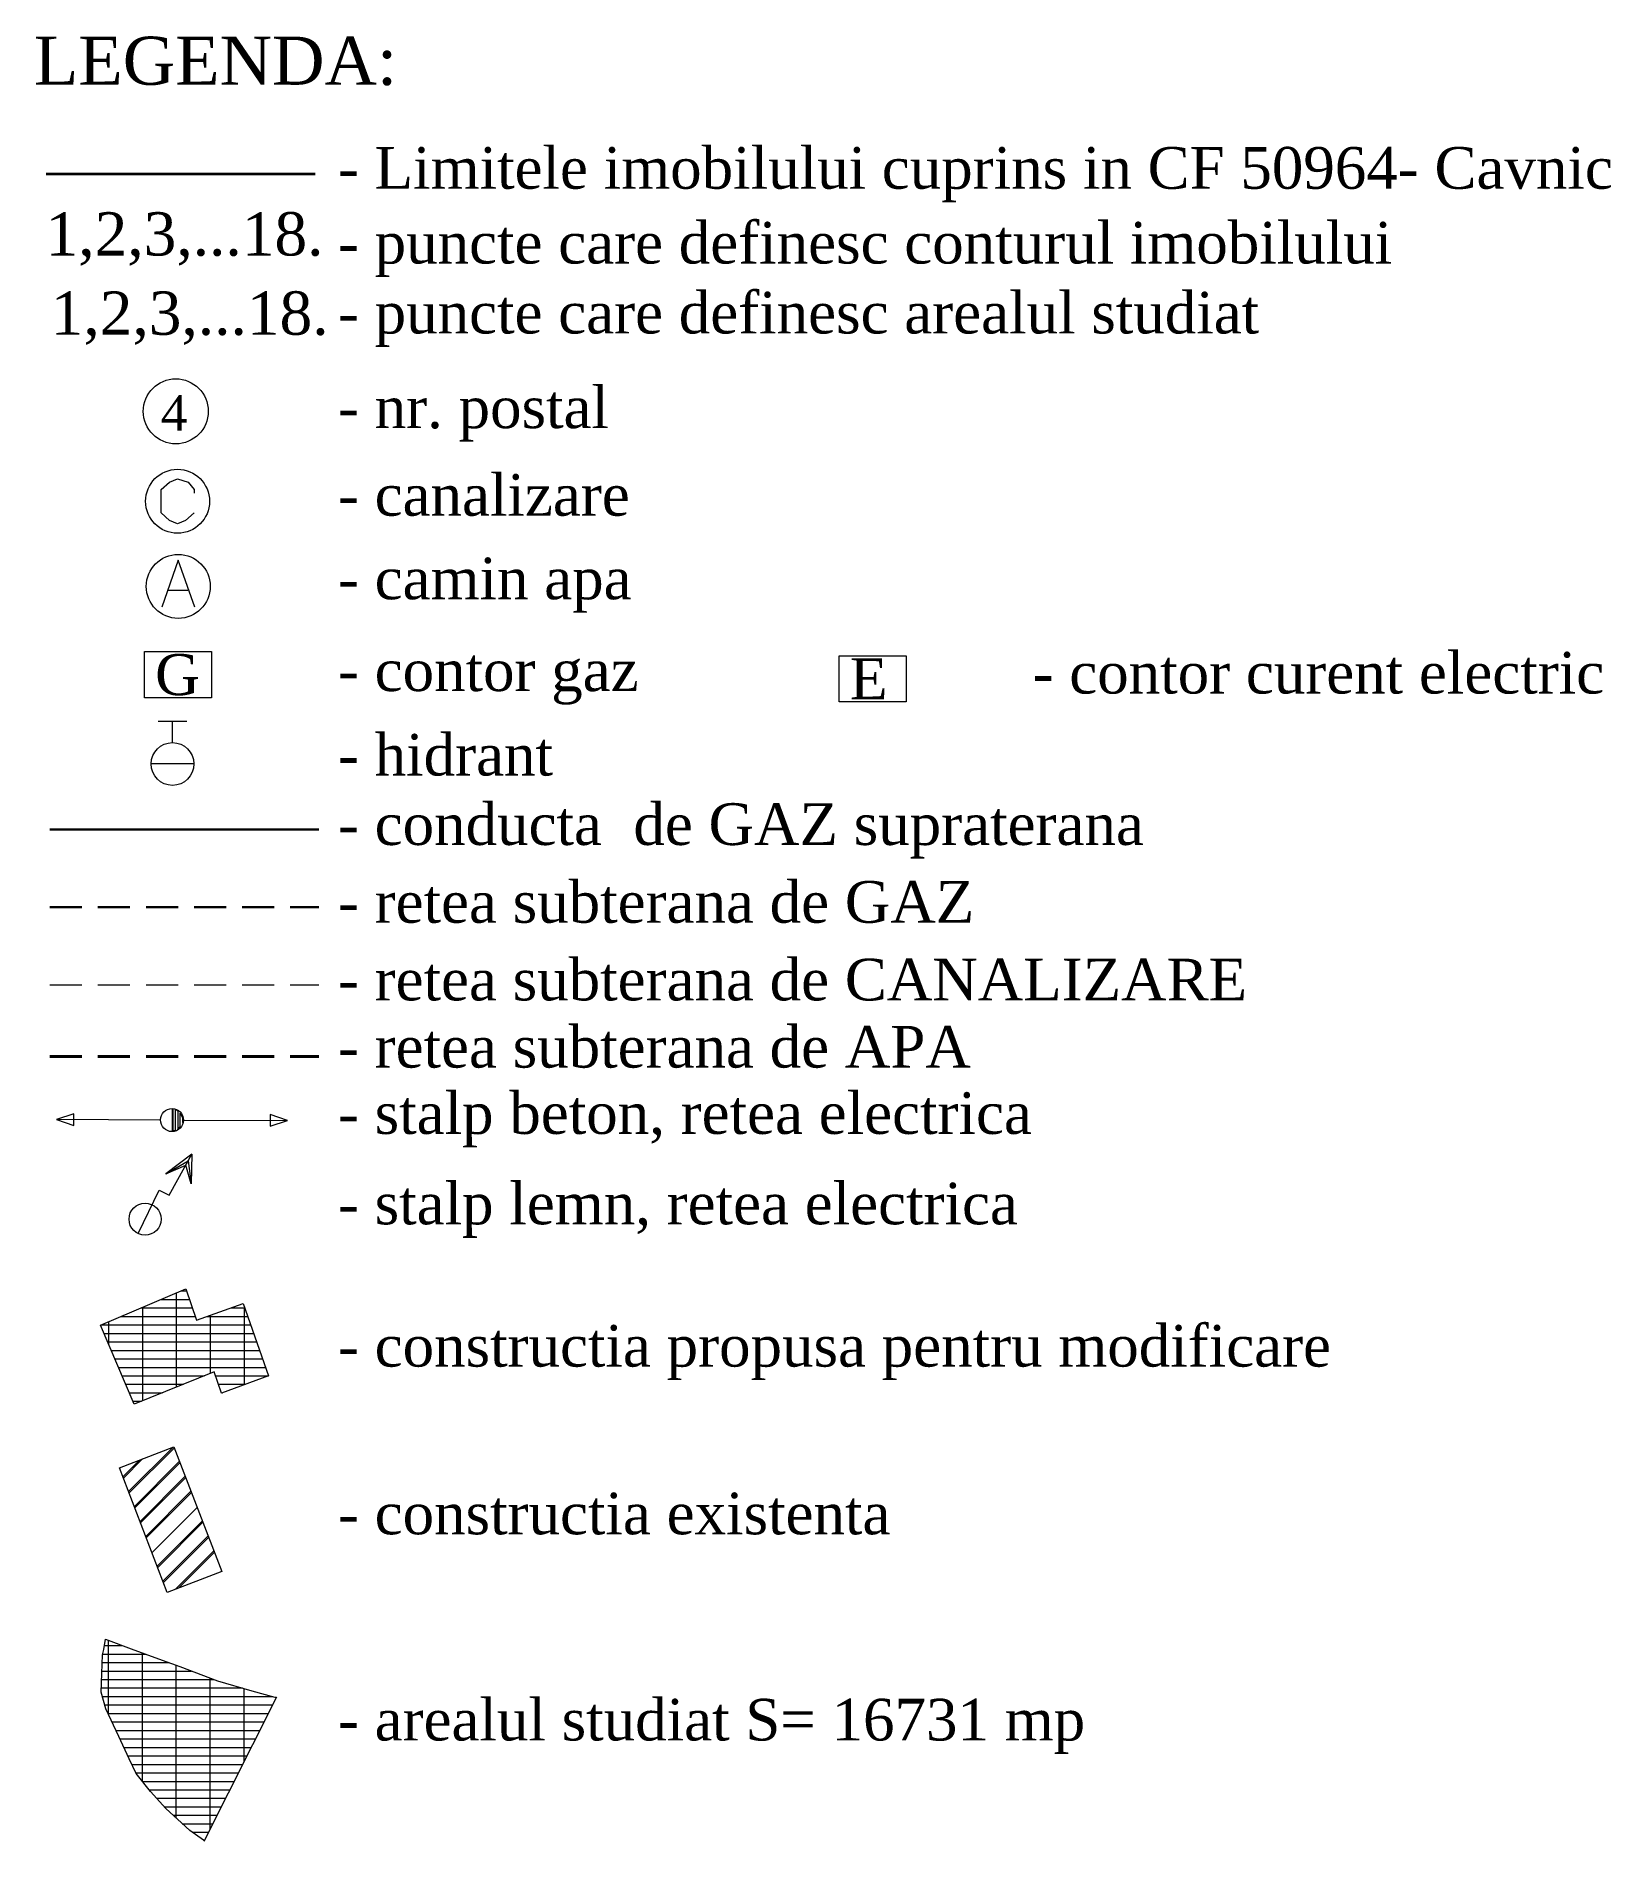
# Model space of a CAD drawing. Header units: inches. Extents: x 387677 to 388844, y 683413 to 683998.
# Drawn here: x 388794.8 to 388843.9, y 683689.1 to 683745.4 of the extents above; entities that cross this region are included whole.
import ezdxf

# ---------------------------------------------------------------- set-up
doc = ezdxf.new("R2010")
doc.units = ezdxf.units.IN
doc.header["$MEASUREMENT"] = 0
doc.linetypes.add('DASHED', pattern=[0.75, 0.5, -0.25])
doc.layers.add('BLOC', color=7, linetype='Continuous')
doc.layers.add('TEREN', color=50, linetype='Continuous')
doc.styles.add('jurca', font='times.ttf')

msp = doc.modelspace()

# ---------------------------------------------------------------- texts
at = {"color": 0, "linetype": 'Continuous', "lineweight": 9, "style": 'jurca'}
for s, height, p in [('LEGENDA:', 1.5, (388794.686, 683743.84)), ('- Limitele imobilului cuprins in CF 50964- Cavnic', 1.3, (388804.165, 683740.598)), ('1,2,3,...18.', 1.35, (388795.048, 683738.516)), ('- puncte care definesc conturul imobilului', 1.3, (388804.165, 683738.266)), ('1,2,3,...18.', 1.35, (388795.207, 683736.046)), ('- nr. postal', 1.3, (388804.165, 683733.135)), ('- canalizare', 1.3, (388804.165, 683730.404)), ('- camin apa', 1.3, (388804.165, 683727.8)), ('- contor gaz', 1.3, (388804.165, 683724.937)), ('- contor curent electric', 1.3, (388825.827, 683724.86)), ('- hidrant', 1.3, (388804.165, 683722.303)), ('- conducta  de GAZ supraterana', 1.3, (388804.165, 683720.139)), ('- retea subterana de GAZ', 1.3, (388804.165, 683717.714)), ('- retea subterana de CANALIZARE', 1.3, (388804.165, 683715.293)), ('- retea subterana de APA', 1.3, (388804.165, 683713.198)), ('- stalp beton, retea electrica', 1.3, (388804.165, 683711.131)), ('- stalp lemn, retea electrica', 1.3, (388804.165, 683708.312)), ('- constructia propusa pentru modificare', 1.3, (388804.165, 683703.876)), ('- constructia existenta', 1.3, (388804.165, 683698.648))]:
    msp.add_text(s, height=height, dxfattribs=at).set_placement(p)
at = {"color": 0, "lineweight": 5, "style": 'jurca'}
for s, p in [('- puncte care definesc arealul studiat', (388804.165, 683736.086)), ('- arealul studiat S= 16731 mp', (388804.165, 683692.22))]:
    msp.add_text(s, height=1.3, dxfattribs=at).set_placement(p)
at = {"color": 0, "linetype": 'Continuous', "lineweight": 5, "style": 'jurca'}
msp.add_text('4', height=1.1, dxfattribs=at).set_placement((388798.639, 683733.058, -671.839))

# ---------------------------------------------------------------- blocks, each defined once
blk = doc.blocks.new('A$C7F677166')
at = {"lineweight": 5}
for p, q in [((1.5, 3.19), (2, 3.39)), ((2, 3.39), (2.67, 3.19)), ((0.97, 2.73), (1.5, 3.19)), ((0.97, 1.26), (0.97, 2.73)), ((2.67, 3.19), (3.03, 2.73)), ((3.03, 2.73), (3.03, 2.49)), ((1.5, 0.79), (0.97, 1.26)), ((3.03, 1.26), (2.5, 0.79)), ((2, 0.59), (1.5, 0.79)), ((2.5, 0.79), (2, 0.59))]:
    blk.add_line(p, q, dxfattribs=at)
blk.add_ellipse((2, 1.99), major_axis=(-1.41, 1.41), ratio=1, start_param=3.926991, end_param=10.210176, dxfattribs=at)
blk = doc.blocks.new('A$C6F877B54')
at = {"lineweight": 5}
for p, q in [((2, 3.63), (0.97, 0.69)), ((3.03, 0.69), (2, 3.63)), ((1.4, 1.76), (2.6, 1.76))]:
    blk.add_line(p, q, dxfattribs=at)
blk.add_ellipse((2, 1.99), major_axis=(-1.41, 1.41), ratio=1, start_param=3.926991, end_param=10.210176, dxfattribs=at)
blk = doc.blocks.new('A$C5C516D4E')
at = {"color": 30, "lineweight": 5}
blk.add_lwpolyline([(0, 3.56), (4.18, 3.56), (4.18, 0.69), (0, 0.69)], close=True, dxfattribs=at)
at = {"color": 30, "linetype": 'Continuous', "lineweight": 5, "style": 'jurca'}
blk.add_text('G', height=2.56, dxfattribs=at).set_placement((0.66, 0.85, 1360.31))
blk = doc.blocks.new('A$C543C7CAC')
at = {"lineweight": 5}
for p, q in [((0.43, 4), (2.23, 4)), ((1.33, 2.67), (1.33, 4)), ((2.67, 1.33), (0, 1.33))]:
    blk.add_line(p, q, dxfattribs=at)
blk.add_ellipse((1.33, 1.33), major_axis=(0.943, 0.943), ratio=1, start_param=5.497787, end_param=11.780972, dxfattribs=at)
blk = doc.blocks.new('A$C6EBC1B9B')
at = {"color": 30, "lineweight": 5}
blk.add_lwpolyline([(0, 3.56), (4.18, 3.56), (4.18, 0.69), (0, 0.69)], close=True, dxfattribs=at)
at = {"color": 30, "linetype": 'Continuous', "lineweight": 5, "style": 'jurca'}
blk.add_text('E', height=2.56, dxfattribs=at).set_placement((0.66, 0.85, 1360.31))
blk = doc.blocks.new('A$C1D033CB7')
at = {"lineweight": 5}
for p, q in [((7.2, 1.44), (7.2, 0)), ((7.27, 0.07), (7.27, 1.37)), ((7.41, 0.07), (7.42, 1.37)), ((7.42, 1.37), (7.56, 1.29)), ((7.56, 1.29), (7.56, 0.14)), ((7.7, 0.29), (7.71, 1.15)), ((7.71, 1.15), (7.85, 0.86)), ((1.08, 1.1), (0, 0.75)), ((6.48, 0.72), (0, 0.75)), ((0, 0.75), (1.08, 0.38)), ((1.08, 0.38), (1.08, 1.1)), ((7.27, 0.07), (7.41, 0.07)), ((7.56, 0.14), (7.7, 0.29)), ((7.85, 0.86), (7.85, 0.57)), ((7.92, 0.72), (14.4, 0.69)), ((14.4, 0.69), (13.32, 1.06)), ((13.32, 1.06), (13.32, 0.34)), ((13.32, 0.34), (14.4, 0.69))]:
    blk.add_line(p, q, dxfattribs=at)
blk.add_ellipse((7.2, 0.72), major_axis=(0.509, 0.509), ratio=1, start_param=2.352293, end_param=8.635478, dxfattribs=at)
blk = doc.blocks.new('A$C6C046EC4')
at = {"layer": 'BLOC', "lineweight": 5}
for p, q in [((3.91, 5.04), (2.29, 3.82)), ((2.29, 3.82), (3.68, 4.63)), ((2.51, 2.49), (3.91, 5.04)), ((3.68, 4.63), (3.88, 3.21)), ((3.91, 5.04), (3.88, 3.21)), ((2.29, 3.82), (3.54, 4.37)), ((3.88, 3.21), (3.54, 4.37)), ((0.56, 0.1), (1.88, 2.8)), ((1.88, 2.8), (2.51, 2.49))]:
    blk.add_line(p, q, dxfattribs=at)
blk.add_circle((1, 1), 1, dxfattribs=at)

# ---------------------------------------------------------------- hatches: boundary and pattern name
at = {"lineweight": 9}
h = msp.add_hatch(dxfattribs=at)
h.set_pattern_fill('GRATE', color=1, scale=0.333333, style=0)
h.set_pattern_definition([(0, (319786.27629, 569549.1086), (0, 0.26458333333), []), (90, (319786.2763, 569549.1086), (-1.058333333, 6e-17), [])])
h.paths.add_polyline_path([(388799.752, 683705.326), (388799.417, 683706.299), (388796.765, 683705.172), (388797.813, 683702.705), (388800.309, 683703.712), (388800.537, 683703.047), (388802.002, 683703.59), (388801.209, 683705.838)])
at = {"lineweight": 9, "ltscale": 2}
h = msp.add_hatch(dxfattribs=at)
h.set_pattern_fill('GRATE', color=256, scale=0.333333, style=0)
h.set_pattern_definition([(0, (318332.11484, 564451.70377), (0, 0.26458333333), []), (90, (318332.1148, 564451.7038), (-1.058333333, 6e-17), [])])
h.paths.add_polyline_path([(388797.65, 683691.644), (388797.875, 683691.193), (388798.323, 683690.627), (388798.796, 683690.095), (388799.281, 683689.648), (388799.549, 683689.408), (388799.967, 683689.107), (388799.996, 683689.089), (388802.251, 683693.565), (388802.199, 683693.572), (388801.477, 683693.771), (388800.406, 683694.083), (388799.231, 683694.522), (388798.571, 683694.768), (388797.721, 683695.075), (388796.921, 683695.379), (388796.86, 683695.054), (388796.822, 683694.885), (388796.78, 683693.721), (388796.922, 683693.201), (388797.33, 683692.342)])

# ---------------------------------------------------------------- linework, layer by layer
at = {"color": 1, "lineweight": 5}
for p, q in [((388797.638, 683699.979), (388799.023, 683701.365)), ((388797.654, 683699.937), (388799.063, 683701.346)), ((388797.46, 683700.444), (388797.979, 683700.964)), ((388797.476, 683700.402), (388798.074, 683701)), ((388797.816, 683699.514), (388799.225, 683700.923)), ((388797.833, 683699.472), (388799.241, 683700.881)), ((388797.995, 683699.049), (388799.404, 683700.458)), ((388798.011, 683699.007), (388799.42, 683700.416)), ((388798.173, 683698.584), (388799.582, 683699.993)), ((388798.189, 683698.542), (388799.599, 683699.951)), ((388798.368, 683698.077), (388799.777, 683699.486)), ((388798.53, 683697.654), (388799.94, 683699.064)), ((388798.546, 683697.612), (388799.956, 683699.022)), ((388798.708, 683697.189), (388800.118, 683698.599)), ((388798.724, 683697.147), (388800.134, 683698.557)), ((388799.099, 683696.936), (388800.297, 683698.134)), ((388799.194, 683696.973), (388800.313, 683698.092))]:
    msp.add_line(p, q, dxfattribs=at)
at = {"color": 1, "linetype": 'Continuous', "lineweight": 35}
msp.add_lwpolyline([(388795.068, 683741.06), (388803.458, 683741.06)], dxfattribs=at)
at = {"color": 30, "linetype": 'Continuous', "lineweight": 30, "ltscale": 2}
msp.add_lwpolyline([(388795.18, 683720.625), (388803.57, 683720.625)], dxfattribs=at)
at = {"color": 30, "linetype": 'DASHED', "lineweight": 30, "ltscale": 2}
msp.add_lwpolyline([(388795.18, 683718.2), (388803.57, 683718.2)], dxfattribs=at)
at = {"color": 0, "linetype": 'DASHED', "lineweight": 20, "ltscale": 2}
msp.add_lwpolyline([(388795.18, 683715.78), (388803.57, 683715.78)], dxfattribs=at)
at = {"color": 5, "linetype": 'DASHED', "lineweight": 40, "ltscale": 2}
msp.add_lwpolyline([(388795.18, 683713.542), (388803.57, 683713.542)], dxfattribs=at)
at = {"color": 0, "lineweight": 9}
msp.add_lwpolyline([(388797.813, 683702.705), (388796.765, 683705.172), (388799.417, 683706.299), (388799.752, 683705.326), (388801.209, 683705.838), (388802.002, 683703.59), (388800.537, 683703.047), (388800.309, 683703.712)], close=True, dxfattribs=at)
at = {"color": 0, "linetype": 'Continuous', "lineweight": 5}
msp.add_lwpolyline([(388797.353, 683700.724), (388799.052, 683701.376), (388800.544, 683697.491), (388798.843, 683696.838), (388797.353, 683700.724)], dxfattribs=at)
at = {"color": 0, "lineweight": 5}
msp.add_circle((388799.107, 683733.658), 1.014, dxfattribs=at)
at = {"layer": 'TEREN', "color": 0, "lineweight": 9}
msp.add_lwpolyline([(388796.921, 683695.379), (388797.721, 683695.075), (388798.571, 683694.768), (388799.231, 683694.522), (388800.406, 683694.083), (388801.477, 683693.771), (388802.199, 683693.572), (388802.251, 683693.565), (388799.996, 683689.089), (388799.967, 683689.107), (388799.549, 683689.408), (388799.281, 683689.648), (388798.796, 683690.095), (388798.323, 683690.627), (388797.875, 683691.193), (388797.65, 683691.644), (388797.33, 683692.342), (388796.922, 683693.201), (388796.78, 683693.721), (388796.822, 683694.885), (388796.86, 683695.054), (388796.921, 683695.379)], close=True, dxfattribs=at)

# ---------------------------------------------------------------- block references
at = {"lineweight": 5, "xscale": 0.5, "yscale": 0.5, "zscale": 0.5}
for name, p in [('A$C7F677166', (388798.163, 683729.859)), ('A$C6F877B54', (388798.184, 683727.206)), ('A$C5C516D4E', (388798.133, 683724.386)), ('A$C6EBC1B9B', (388819.795, 683724.256)), ('A$C543C7CAC', (388798.339, 683721.999)), ('A$C1D033CB7', (388795.39, 683711.203)), ('A$C6C046EC4', (388797.65, 683707.974))]:
    msp.add_blockref(name, p, dxfattribs=at)

msp.set_redraw_order([(e.dxf.handle, doc.entitydb.next_handle()) for e in msp.query("TEXT MTEXT ATTDEF DIMENSION ARC_DIMENSION")])  # texts and dimensions are drawn at this point

doc.saveas('drawing.dxf')
